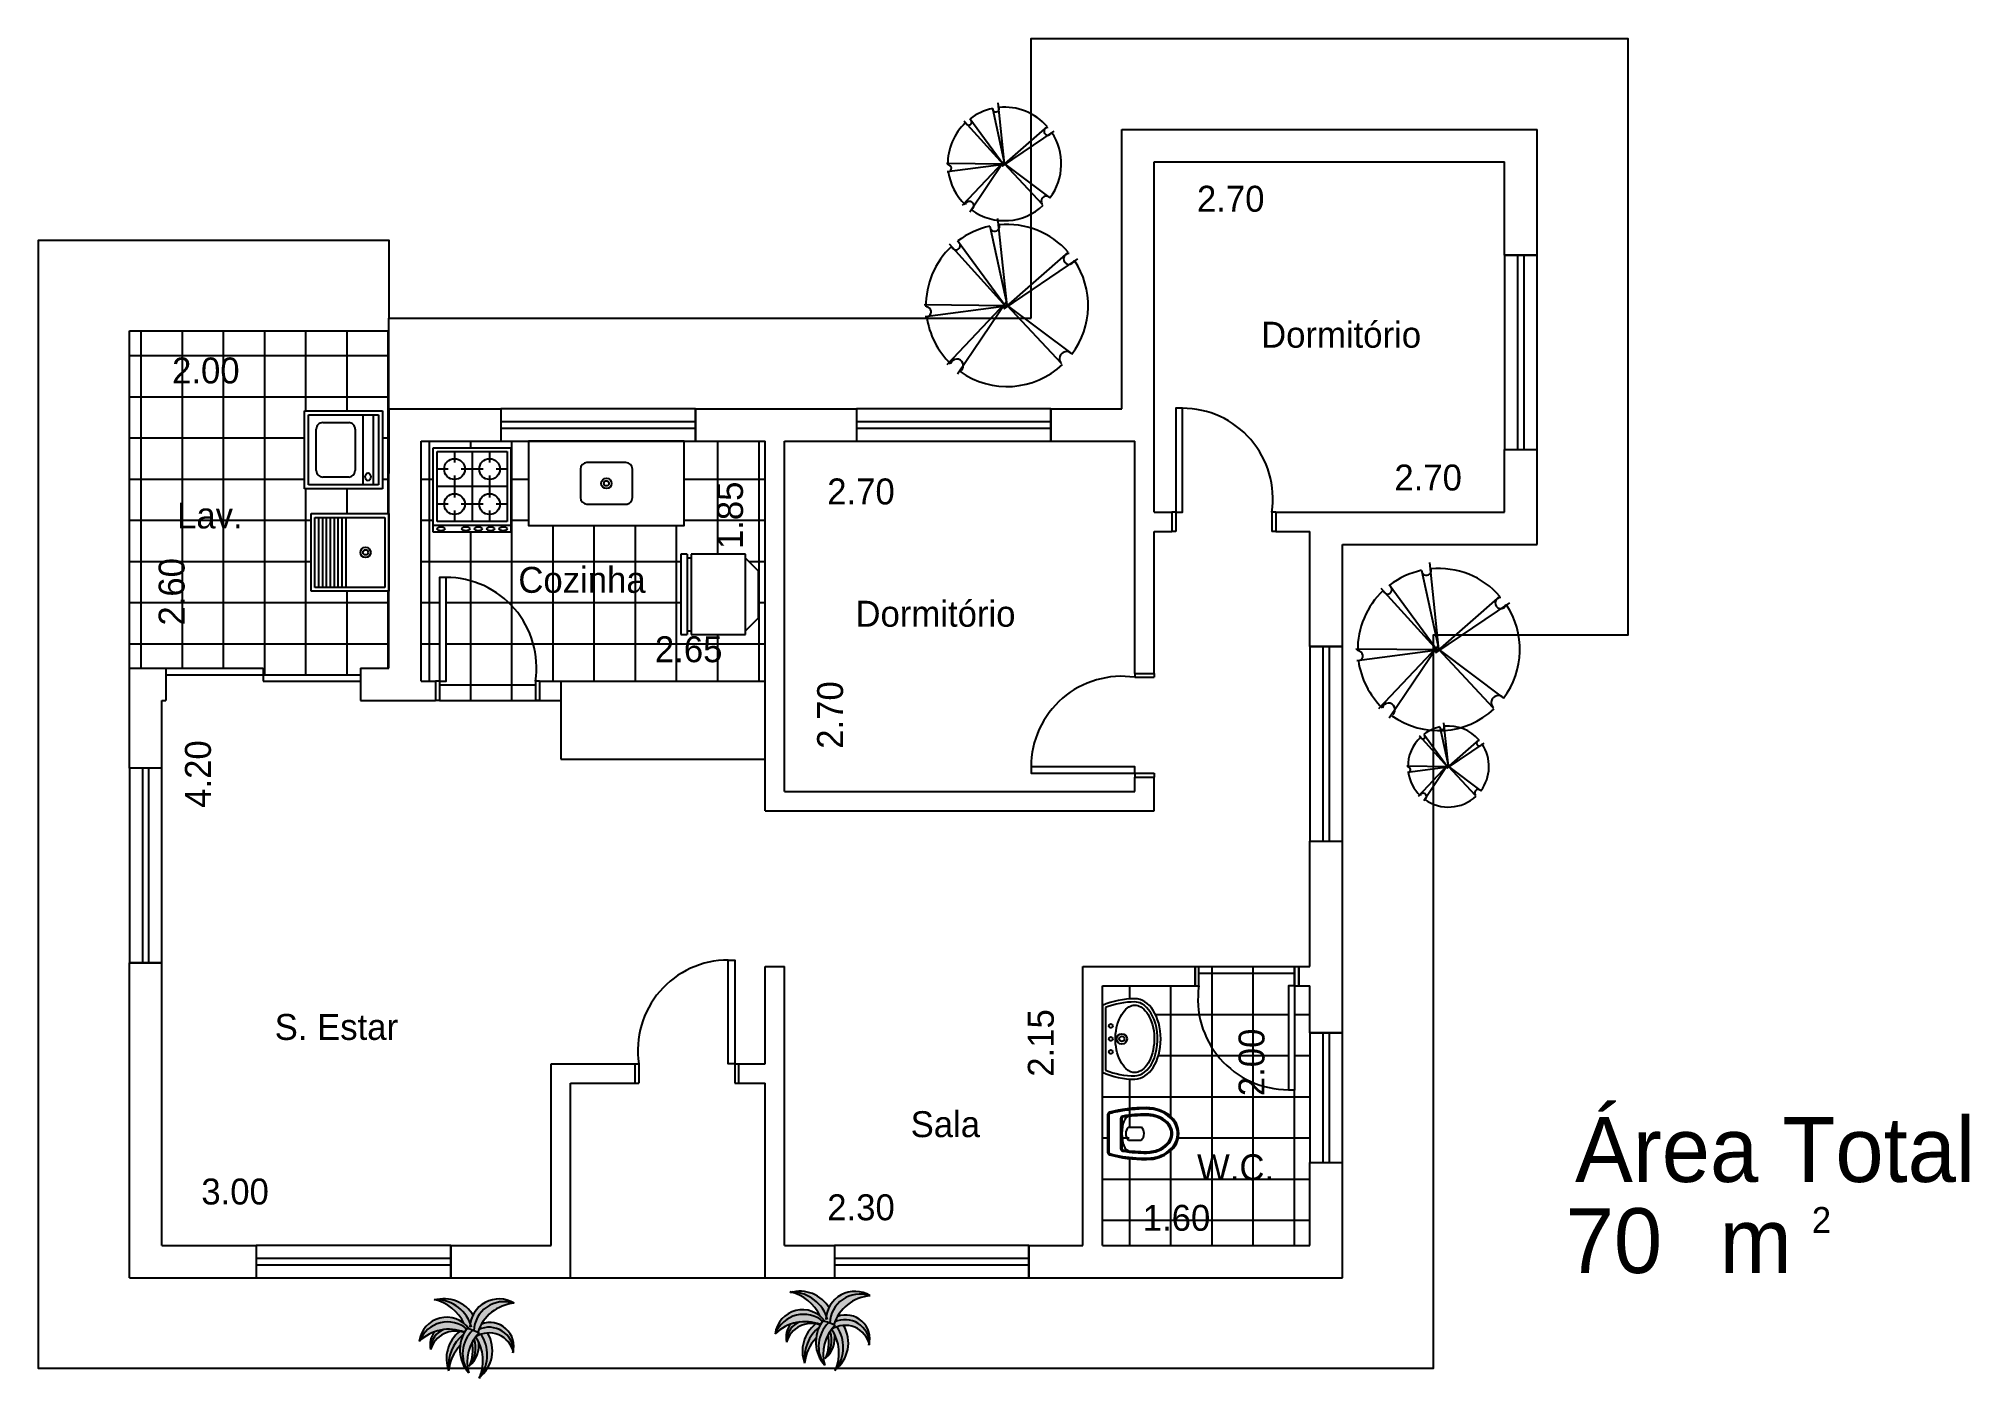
# Model space of a CAD drawing. Extents: x 0 to 14.9, y -0.1 to 10.3.
import ezdxf

# ---------------------------------------------------------------- set-up
doc = ezdxf.new("R2010")
doc.units = 0
doc.layers.get('0').update_dxf_attribs({"linetype": 'CONTINUOUS'})
doc.layers.get('DEFPOINTS').update_dxf_attribs({"linetype": 'CONTINUOUS'})
for name, color, linetype in [('ARQ3', 3, 'CONTINUOUS'), ('ARV', 3, 'CONTINUOUS'), ('BLOCO', 7, 'CONTINUOUS'), ('BLOCOS', 7, 'CONTINUOUS'), ('HACHURA', 1, 'CONTINUOUS'), ('P_LMCT', 8, 'CONTINUOUS')]:
    doc.layers.add(name, color=color, linetype=linetype)
doc.styles.add('PADRÃO', font='', dxfattribs={"height": 0.2})
doc.styles.get('PADRÃO').set_extended_font_data('AvantGarde Bk BT')
doc.dimstyles.new('PADRÃOS', dxfattribs={"dimtxt": 0.15, "dimasz": 0.1, "dimexe": 1.25, "dimexo": 0.625, "dimgap": 0.1, "dimtad": 0, "dimjust": 1, "dimzin": 1, "dimdsep": 46, "dimtxsty": 'PADRÃO', "dimcen": 2.5, "dimse1": 1, "dimse2": 1, "dimsd1": 1, "dimsd2": 1, "dimclrt": 1, "dimadec": 0, "dimazin": 0, "dimtfac": 1, "dimtdec": 4, "dimtmove": 0, "dimatfit": 3, "dimfxl": 1, "dimtolj": 1, "dimtzin": 0, "dimarcsym": 0})
pattern_1 = [(0, (-139.2271759761371, -142.3668282057781), (0, 0.3175), []), (90, (-139.2271759761371, -142.3668282057781), (-0.3175, 1.944062586693024e-17), [])]

msp = doc.modelspace()

# ---------------------------------------------------------------- texts
at = {"ltscale": 0.015, "style": 'PADRÃO'}
msp.add_text('Lav.', height=0.2, dxfattribs=at).set_placement((1.067228262806964, 6.47758066498443))

# ---------------------------------------------------------------- blocks, each defined once
blk = doc.blocks.new('J1')
at = {"layer": 'BLOCO'}
for p, q in [((0, 0.25), (0, 0)), ((1, 0.25), (0, 0.25)), ((1, 0.1500000000000057), (0, 0.1500000000000057)), ((1, 0), (1, 0.25)), ((0, 0.09999999999999432), (1, 0.09999999999999432)), ((0, 0), (1, 0))]:
    blk.add_line(p, q, dxfattribs=at)
blk = doc.blocks.new('J15')
at = {"layer": 'BLOCO'}
for p, q in [((1.5, 0.25), (0, 0.25)), ((0, 0.25), (0, 0)), ((1.5, 0.1500000000000057), (0, 0.1500000000000057)), ((1.5, 0), (1.5, 0.25)), ((0, 0.09999999999999432), (1.5, 0.09999999999999432)), ((0, 0), (1.5, 0))]:
    blk.add_line(p, q, dxfattribs=at)
blk = doc.blocks.new('P80E15')
at = {"layer": 'BLOCO', "ltscale": 0.015}
for p, q in [((0.03000000000000114, 0.1500000000000057), (0, 0.1500000000000057)), ((0, 0.1500000000000057), (0, 0)), ((0.03000000000000114, 0.1500000000000057), (0.03000000000000114, 0)), ((0.8000000000000114, 0.1500000000000341), (0.7700000000000102, 0.1500000000000341)), ((0.7700000000000102, 0.1500000000000057), (0.7700000000000102, 0)), ((0.8000000000000114, 0.1500000000000057), (0.8000000000000114, 0)), ((0.03000000000000114, 2.842170943040401e-14), (0, 0)), ((0.8000000000000114, 2.842170943040401e-14), (0.7700000000000102, 5.684341886080801e-14))]:
    blk.add_line(p, q, dxfattribs=at)
at = {"layer": 'BLOCO'}
blk.add_lwpolyline([(0.03000000000000114, 0.1500000000000057), (0.0800000000000125, 0.1500000000000057), (0.0800000000000125, 0.950000000000017), (0.03000000000000114, 0.950000000000017)], close=True, dxfattribs=at)
at = {"layer": 'BLOCO', "ltscale": 0.015}
blk.add_arc((0.0800000000000125, 0.2524375000000134), 0.6975625000000036, 351.555539587714, 90.00000000000041, dxfattribs=at)
blk = doc.blocks.new('P80D15')
at = {"layer": 'BLOCO', "ltscale": 0.015}
for p, q in [((0, 0.1500000000000057), (0, 0)), ((0, 0.1500000000000341), (0.03000000000000114, 0.1500000000000341)), ((0.03000000000000114, 0.1500000000000057), (0.03000000000000114, 0)), ((0.7700000000000102, 0.1500000000000057), (0.7700000000000102, 0)), ((0.7700000000000102, 0.1500000000000057), (0.8000000000000114, 0.1500000000000057)), ((0.8000000000000114, 0.1500000000000057), (0.8000000000000114, 0)), ((0, 2.842170943040401e-14), (0.03000000000000114, 0)), ((0.7699999999999818, 0), (0.8000000000000114, 0))]:
    blk.add_line(p, q, dxfattribs=at)
at = {"layer": 'BLOCO'}
blk.add_lwpolyline([(0.7700000000000102, 0.1500000000000057), (0.7199999999999989, 0.1500000000000057), (0.7199999999999989, 0.950000000000017), (0.7700000000000102, 0.950000000000017)], close=True, dxfattribs=at)
at = {"layer": 'BLOCO', "ltscale": 0.015}
blk.add_arc((0.7199999999999989, 0.2524375000000134), 0.6975625000000036, 89.99999999999959, 188.444460412286, dxfattribs=at)
blk = doc.blocks.new('VASOSAN')
at = {"layer": 'BLOCOS'}
for p, q in [((-0.04999870165021036, 0.1999637913173729), (-0.04999870165021036, 0.300036208682684)), ((0.05000129834978395, 0.2000000000000171), (0.05000129834978395, 0.3000000000000398)), ((-0.1156899891503542, 0.1500000000000057), (0.1156563640565906, 0.1500000000000057)), ((-0.1449592708755176, 0.04000000000002046), (0.1449618675667352, 0.04000000000002046)), ((-0.144958964094414, 0.05000000000001137), (0.144958964094414, 0.05000000000001137)), ((-0.1156907586723577, 0.1400000000000148), (0.1156608751354042, 0.1400000000000148))]:
    blk.add_line(p, q, dxfattribs=at)
for centre, radius, start, end in [((-1.681254687468936e-05, 0.2500000000000284), 0.07072348561596478, 44.98962509969003, 134.9688828081831), ((-0.1156907586724003, 0.1599999999999966), 0.02, 189.3867869031125, 270.0000000001221), ((-0.1156899891503826, 0.1599999999999113), 0.01, 189.3843767903272, 270.0000000002443), ((-1.681254687468936e-05, 0.2500000000000284), 0.07072348561596478, 225.0311171918169, 315.01037490031), ((0.1156563640566048, 0.1599999999999397), 0.01, 269.9999999999185, 350.5758748885445), ((0.1156608751354185, 0.1600000000000534), 0.02, 269.9999999999593, 350.5771305827586), ((-0.1449592708755176, 0.06000000000784667), 0.02, 195.5363314444965, 269.9999999879495), ((-0.1449589640944282, 0.0600000000000307), 0.01, 195.5346797106506, 270), ((0.1449589640941156, 0.06000000000059913), 0.01, 270.0000000017912, 344.483103753554), ((0.1449618675666784, 0.06000000000008754), 0.02, 270.0000000001221, 344.463668535786)]:
    blk.add_arc(centre, radius, start, end, dxfattribs=at)
for centre, major_axis, ratio, start_param, end_param in [((1.298349786793551e-06, 0.3400000000000034), (0, 0.25), 0.8000000000000114, 4.71238898038469, 7.853981633974483), ((1.298349786793551e-06, 0.3400000000000034), (0, 0.5), 0.4000000000000057, 1.570796326794897, 2.178171401941273), ((1.298349786793551e-06, 0.3400000000000034), (0, 0.5), 0.4000000000000057, 4.10501390519934, 4.71238898038469), ((3.162615456631102e-06, 0.2000000000000171), (-0.1315416254084454, 0), 0.380107846735427, 0, 3.141592653589793)]:
    blk.add_ellipse(centre, major_axis=major_axis, ratio=ratio, start_param=start_param, end_param=end_param, dxfattribs=at)
for points, knots in [([(0.1900012983497845, 0.3400000000000034), (0.1900012983497845, 0.3848761319792686), (0.1797393390216371, 0.4296688513161939), (0.1275724019719462, 0.5345347987748141), (0.06728061332151469, 0.5774883381547511), (-0.05557463358574921, 0.5822833263597715), (-0.1176873313140447, 0.5442092108278018), (-0.1772271428546759, 0.4396819034496957), (-0.1899987016502109, 0.3899119131999385), (-0.1899987016502109, 0.3400000000000034)], [4.71238898038469, 4.71238898038469, 4.71238898038469, 4.71238898038469, 5.268704666077937, 5.268704666077937, 6.251971787216637, 6.251971787216637, 7.235238908355337, 7.235238908355337, 7.853981633974483, 7.853981633974483, 7.853981633974483, 7.853981633974483]), ([(0.1500012983497925, 0.3400000000000034), (0.1500012983497925, 0.3788440209133057), (0.1410350669412708, 0.4175642631073231), (0.09785548235792874, 0.5046356523495774), (0.05186252916044509, 0.5365242863162791), (-0.035906470330346, 0.5428969122828846), (-0.08268716521656927, 0.5186239494114204), (-0.136675398657502, 0.4336095243094746), (-0.1499987016502189, 0.3869668551708401), (-0.1499987016502189, 0.3400000000000034)], [4.71238898038469, 4.71238898038469, 4.71238898038469, 4.71238898038469, 5.267303564860582, 5.267303564860582, 6.225165062483076, 6.225165062483076, 7.18302656010557, 7.18302656010557, 7.853981633974483, 7.853981633974483, 7.853981633974483, 7.853981633974483]), ([(0.1400012983497874, 0.3400000000000034), (0.1400012983497874, 0.3772837390730786), (0.1313244408788421, 0.4146147677288923), (0.08614040026922964, 0.5057958350239744), (0.03502463044166859, 0.5349710805647021), (-0.04931088296146413, 0.5246485128546965), (-0.08846614740087944, 0.4978919085569657), (-0.1301770436703151, 0.4186244413023701), (-0.139998701650228, 0.3793231752999873), (-0.139998701650228, 0.3400000000000034)], [4.71238898038469, 4.71238898038469, 4.71238898038469, 4.71238898038469, 5.266984672173268, 5.266984672173268, 6.376176055750425, 6.376176055750425, 7.268653195712185, 7.268653195712185, 7.853981633974483, 7.853981633974483, 7.853981633974483, 7.853981633974483]), ([(-0.1899987016502109, 0.3400000000000034), (-0.1899987016502109, 0.2628456380244302), (-0.1826597402104682, 0.1857481592563204), (-0.1646350625580055, 0.0962993025843275), (-0.1598779088782436, 0.07633152029333701), (-0.1545936493339752, 0.05732178411361133)], [1.570796326794897, 1.570796326794897, 1.570796326794897, 1.570796326794897, 2.037455774227855, 2.037455774227855, 2.178171373096618, 2.178171373096618, 2.178171373096618, 2.178171373096618]), ([(0.1255213970934932, 0.158362586435743), (0.1304959230626253, 0.1883329397418549), (0.1342856674288981, 0.2197754344096836), (0.1388984311594896, 0.280892952358073), (0.1400012983497874, 0.3104504303007616), (0.1400012983497874, 0.3400000000000034)], [4.319424209334854, 4.319424209334854, 4.319424209334854, 4.319424209334854, 4.526146784234752, 4.526146784234752, 4.71238898038469, 4.71238898038469, 4.71238898038469, 4.71238898038469]), ([(0.1353910129756457, 0.1567256052765629), (0.1406375926198677, 0.1883393074453181), (0.1445703338030171, 0.2215366219332111), (0.1489940345178695, 0.2833246268364178), (0.1500012983497925, 0.3116621455754114), (0.1500012983497925, 0.3400000000000034)], [4.319414935773391, 4.319414935773391, 4.319414935773391, 4.319414935773391, 4.53527739023095, 4.53527739023095, 4.71238898038469, 4.71238898038469, 4.71238898038469, 4.71238898038469]), ([(0.1545944801337669, 0.0573247746568768), (0.1714080019636555, 0.1178830224408784), (0.1827947395838834, 0.188231392050767), (0.1891612343353728, 0.2873542333339003), (0.1900012983497845, 0.3136769834079587), (0.1900012983497845, 0.3400000000000034)], [4.105016649121983, 4.105016649121983, 4.105016649121983, 4.105016649121983, 4.553177186481221, 4.553177186481221, 4.71238898038469, 4.71238898038469, 4.71238898038469, 4.71238898038469])]:
    blk.add_open_spline(points, degree=3, knots=knots, dxfattribs=at)
for points in [[(-0.1499987016502189, 0.3400000000000034), (-0.1499987016502189, 0.2771333061211863), (-0.1449377691834997, 0.2142947379843179), (-0.1354229546785177, 0.1567380311504962)], [(-0.1399987016502138, 0.3400000000000034), (-0.1399987016502138, 0.2776703725988909), (-0.1349701841103865, 0.2153313553609451), (-0.1255561557510418, 0.1583694305881238)]]:
    blk.add_open_spline(points, degree=3, dxfattribs=at)
blk = doc.blocks.new('LAVAT')
at = {"layer": 'BLOCOS'}
for p, q in [((-0.2573623180961135, 0), (0.2573623180960993, 0)), ((-0.2410322495695425, 0.02500000000000568), (0.2410322495695283, 0.02500000000000568))]:
    blk.add_line(p, q, dxfattribs=at)
for centre, radius in [((-2.842170943040401e-14, 0.1500000000000057), 0.04), ((-2.842170943040401e-14, 0.1500000000000057), 0.02), ((-0.09999999999999432, 0.06499999999999773), 0.015), ((0, 0.06499999999999773), 0.015), ((0.09999999999999432, 0.06499999999999773), 0.015)]:
    blk.add_circle(centre, radius, dxfattribs=at)
for centre, radius, start, end in [((0.3099999999999739, 0.25), 0.6200000000000045, 180, 203.779994731564), ((0.3099999999999739, 0.25), 0.5951987399818819, 180.0000000000055, 202.2113997706397), ((-0.3099999999999739, 0.25), 0.5951987399818819, 337.7886002293573, 359.9999999999946), ((-0.3099999999999739, 0.25), 0.6200000000000045, 336.2200052684331, 7.016477563892661e-15)]:
    blk.add_arc(centre, radius, start, end, dxfattribs=at)
blk.add_ellipse((-2.842170943040401e-14, 0.25), major_axis=(0.3100000000000023, 0), ratio=0.645161290322576, start_param=0, end_param=3.141592653589793, dxfattribs=at)
for points, knots in [([(0.2849999999999824, 0.2500000000000284), (0.2849999999999682, 0.300317964642403), (0.2452497040517159, 0.3541887687748044), (0.1008916727811169, 0.4227595909021034), (3.167234224576987e-05, 0.4339558931305021), (-0.1743068501371283, 0.3989778962069579), (-0.2442601782461509, 0.3532994974840165), (-0.2803506487652356, 0.2860131679577762), (-0.2851229441039038, 0.2679846562883483), (-0.285198739981908, 0.2499999999999716)], [0, 0, 0, 0, 0.9361481793933827, 0.9361481793933827, 1.872296358786765, 1.872296358786765, 2.808444538180148, 2.808444538180148, 3.13938546545754, 3.13938546545754, 3.13938546545754, 3.13938546545754]), ([(0.2599999999999625, 0.2500000000000284), (0.2599999999999625, 0.2784978981889878), (0.242078010852012, 0.3126567214920613), (0.1643569005752425, 0.3704649949829673), (0.1030052039381815, 0.3920693254798095), (-0.02877373062847255, 0.4037223597623836), (-0.0976825814684048, 0.3936467971219031), (-0.2034406750199054, 0.3477822861136133), (-0.2396263539294523, 0.3143366745038918), (-0.2661732608932681, 0.2526194074667387), (-0.2627272874450739, 0.2240541362115209), (-0.2158391141528142, 0.162032776211305), (-0.168127663237712, 0.1314918993692231), (-0.04805875393354597, 0.09792981637818343), (0.02266607553652022, 0.095757041570522), (0.1477154277714732, 0.1225128520000851), (0.2007272141554637, 0.1503951910720218), (0.2508407150234859, 0.2045307616155014), (0.2599999999999767, 0.2286312563089723), (0.2599999999999625, 0.2500000000000284)], [0, 0, 0, 0, 0.718091798041799, 0.718091798041799, 1.436183596083598, 1.436183596083598, 2.154275394125397, 2.154275394125397, 2.872367192167196, 2.872367192167196, 3.590458990208995, 3.590458990208995, 4.308550788250794, 4.308550788250794, 5.026642586292593, 5.026642586292593, 5.744734384334392, 5.744734384334392, 6.283185307179586, 6.283185307179586, 6.283185307179586, 6.283185307179586])]:
    blk.add_open_spline(points, degree=3, knots=knots, dxfattribs=at)
blk = doc.blocks.new('FOGÃO4B')
at = {"layer": 'BLOCOS'}
for p, q in [((-0.2999999999999972, 0.700000000000017), (0.2999999999999972, 0.700000000000017)), ((-0.2999999999999972, 0.05000000000001137), (-0.2999999999999829, 0.700000000000017)), ((-0.2999999999999972, 0.6500000000000057), (0.2999999999999972, 0.6500000000000057)), ((-0.2700000000000244, 0.620000000000033), (0.2700000000000102, 0.620000000000033)), ((-0.2699999999999818, 0.0800000000000125), (-0.2700000000000244, 0.620000000000033)), ((-0.1350000000000051, 0.5350000000000534), (-0.1350000000000193, 0.620000000000033)), ((2.842170943040401e-14, 0.0800000000000125), (-1.4210854715202e-14, 0.620000000000033)), ((0.1350000000000051, 0.5350000000000534), (0.1349999999999909, 0.620000000000033)), ((0.2700000000000102, 0.620000000000033), (0.269999999999996, 0.07999999999995566)), ((0.2999999999999972, 0.700000000000017), (0.2999999999999972, 0.05000000000001137)), ((-0.2700000000000244, 0.4850000000000421), (-0.1850000000000023, 0.4850000000000421)), ((-0.08500000000000796, 0.4850000000000421), (0.08500000000000796, 0.4850000000000421)), ((0.1850000000000023, 0.4850000000000421), (0.2700000000000102, 0.4850000000000421)), ((-0.2700000000000244, 0.3500000000000512), (0.2700000000000102, 0.3500000000000512)), ((-0.1349999999999909, 0.2650000000000716), (-0.1350000000000051, 0.4350000000000307)), ((0.1350000000000051, 0.2650000000000716), (0.1350000000000051, 0.4350000000000307)), ((-0.2700000000000244, 0.2150000000000603), (-0.1850000000000023, 0.2150000000000603)), ((-0.1349999999999767, 0.0800000000000125), (-0.1349999999999767, 0.1650000000000489)), ((-0.08500000000000796, 0.2150000000000603), (0.08500000000000796, 0.2150000000000603)), ((0.1350000000000335, 0.0800000000000125), (0.1350000000000193, 0.1650000000000489)), ((0.1850000000000023, 0.2150000000000603), (0.2700000000000102, 0.2150000000000603)), ((0.2999999999999972, 0.05000000000001137), (-0.2999999999999972, 0.05000000000001137)), ((0.269999999999996, 0.07999999999995566), (-0.2699999999999818, 0.0800000000000125))]:
    blk.add_line(p, q, dxfattribs=at)
for centre in [(-0.1350000000000051, 0.4850000000000421), (0.1350000000000051, 0.4850000000000421), (-0.1350000000000051, 0.2150000000000603), (0.1350000000000051, 0.2150000000000603)]:
    blk.add_circle(centre, 0.08, dxfattribs=at)
for centre in [(-0.2399999999999949, 0.6750000000000114), (-0.1439999999999912, 0.6750000000000114), (-0.04800000000000182, 0.6750000000000114), (0.04800000000000182, 0.6750000000000114), (0.2400000000000091, 0.6750000000000114)]:
    blk.add_ellipse(centre, major_axis=(-0.03000000000000114, 0), ratio=0.499999999999981, dxfattribs=at)
blk = doc.blocks.new('PIA')
at = {"layer": 'BLOCOS'}
blk.add_lwpolyline([(-0.6000000000000085, 0), (0.5999999999999943, 0), (0.5999999999999943, 0.6500000000000057), (-0.6000000000000085, 0.6500000000000057)], close=True, dxfattribs=at)
blk.add_lwpolyline([(-0.1500000000000199, 0.1649999999999352), (0.1500000000000057, 0.1649999999999636, 0.414213562373095), (0.2000000000000028, 0.214999999999975), (0.2000000000000028, 0.4349999999999454, 0.414213562373095), (0.1500000000000057, 0.4849999999999568), (-0.1500000000000057, 0.4849999999999852, 0.4142135623731188), (-0.2000000000000028, 0.4349999999999739), (-0.2000000000000171, 0.2149999999999466, 0.4142135623730711)], format="xyb", close=True, dxfattribs=at)
for radius in [0.04, 0.02]:
    blk.add_circle((0, 0.3249999999999886), radius, dxfattribs=at)
blk = doc.blocks.new('GELAD')
at = {"layer": 'BLOCOS'}
for p, q in [((0.3100000000000023, 0.6499999999999773), (-0.3100000000000023, 0.6499999999999773)), ((-0.3100000000000023, 0.6499999999999773), (-0.3100000000000023, 0.5999999999999659)), ((0.3100000000000023, 0.5999999999999659), (-0.3100000000000023, 0.5999999999999659)), ((-0.2800000000000011, 0.5999999999999659), (-0.2799999999999869, 0.5699999999999932)), ((0.2800000000000153, 0.5699999999999932), (0.2800000000000011, 0.5999999999999659)), ((0.3100000000000165, 0.5999999999999659), (0.3100000000000023, 0.6499999999999773)), ((0.3100000000000023, 0.5699999999999648), (-0.3100000000000023, 0.5699999999999648)), ((-0.3100000000000023, 0.5699999999999648), (-0.3100000000000023, 0.1499999999999773)), ((0.3100000000000023, 0.1499999999999773), (0.3100000000000165, 0.5699999999999648)), ((-0.3100000000000023, 0.1499999999999773), (0.3100000000000023, 0.1499999999999773)), ((-0.1800000000000068, 0.05000000000001137), (-0.2800000000000011, 0.1500000000000057)), ((0.1800000000000068, 0.04999999999998295), (0.2800000000000011, 0.1499999999999773)), ((-0.1800000000000068, 0.05000000000001137), (0.1800000000000068, 0.04999999999998295))]:
    blk.add_line(p, q, dxfattribs=at)
blk = doc.blocks.new('TANQUE')
at = {"layer": 'BLOCOS'}
for p, q in [((-0.2999999999999972, 0.5999999999999943), (0.2999999999999972, 0.5999999999999943)), ((-0.2999999999999972, 0), (-0.2999999999999972, 0.5999999999999943)), ((0.2999999999999972, 0.5999999999999943), (0.2999999999999972, 0)), ((-0.2700000000000244, 0.5700000000000216), (0.2700000000000102, 0.5700000000000216)), ((-0.2699999999999818, 0.03000000000000114), (-0.2700000000000244, 0.5700000000000216)), ((-0.2700000000000244, 0.5400000000000205), (0.2700000000000102, 0.5400000000000205)), ((-0.2700000000000244, 0.5100000000000193), (0.2700000000000102, 0.5100000000000193)), ((-0.2700000000000244, 0.4800000000000182), (0.2700000000000102, 0.4800000000000182)), ((-0.2700000000000244, 0.4500000000000171), (0.2700000000000102, 0.4500000000000171)), ((0.2700000000000102, 0.5700000000000216), (0.269999999999996, 0.02999999999994429)), ((-0.2700000000000244, 0.4200000000000159), (0.2700000000000102, 0.4200000000000159)), ((-0.2700000000000244, 0.3900000000000148), (0.2700000000000102, 0.3900000000000148)), ((-0.2700000000000244, 0.3600000000000136), (0.2700000000000102, 0.3600000000000136)), ((-0.2700000000000244, 0.3300000000000125), (0.2700000000000102, 0.3300000000000125)), ((0.2999999999999972, 0), (-0.2999999999999972, 0)), ((0.269999999999996, 0.02999999999994429), (-0.2699999999999818, 0.03000000000000114))]:
    blk.add_line(p, q, dxfattribs=at)
for radius in [0.04, 0.02]:
    blk.add_circle((1.4210854715202e-14, 0.1800000000000068), radius, dxfattribs=at)
blk = doc.blocks.new('MÁQUINA')
at = {"layer": 'BLOCOS'}
for p, q in [((-0.2999999999999972, 0.6500000000000057), (0.2999999999999972, 0.6500000000000057)), ((-0.2999999999999972, 0.05000000000001137), (-0.2999999999999972, 0.6500000000000057)), ((-0.2700000000000244, 0.620000000000033), (0.2700000000000102, 0.620000000000033)), ((-0.2699999999999818, 0.0800000000000125), (-0.2700000000000244, 0.620000000000033)), ((0.2700000000000102, 0.620000000000033), (0.269999999999996, 0.07999999999995566)), ((0.2999999999999972, 0.6500000000000057), (0.2999999999999972, 0.05000000000001137)), ((-0.210000000000008, 0.3100000000000023), (-0.2100000000000222, 0.5099999999999909)), ((-0.160000000000025, 0.5600000000000023), (0.1600000000000108, 0.5600000000000023)), ((0.210000000000008, 0.5099999999999909), (0.2099999999999795, 0.3099999999999739)), ((0.2700000000000102, 0.1999999999999602), (-0.2699999999999676, 0.2000000000000171)), ((0.1599999999999824, 0.2599999999999625), (-0.1600000000000108, 0.2599999999999909)), ((0.2999999999999972, 0.05000000000001137), (-0.2999999999999972, 0.05000000000001137)), ((0.269999999999996, 0.1199999999999477), (-0.2699999999999818, 0.1200000000000045)), ((0.269999999999996, 0.07999999999995566), (-0.2699999999999818, 0.0800000000000125))]:
    blk.add_line(p, q, dxfattribs=at)
for centre, start, end in [((-0.160000000000025, 0.5099999999999909), 90, 180.0000000000045), ((0.1600000000000108, 0.5099999999999909), 359.9999999999985, 90.00000000000375), ((-0.1600000000000108, 0.3100000000000023), 180.0000000000057, 269.9999999999924), ((0.1599999999999824, 0.3099999999999739), 269.999999999994, 359.9999999999981)]:
    blk.add_arc(centre, 0.05, start, end, dxfattribs=at)
blk.add_ellipse((-0.2079155801208259, 0.1609604888554372), major_axis=(-0.03006968374842245, 0), ratio=0.7169811713374736, dxfattribs=at)
blk = doc.blocks.new('COZINHA')
at = {"layer": 'HACHURA', "ltscale": 0.015, "style": 'PADRÃO'}
blk.add_text('Cozinha', height=0.2, dxfattribs=at).set_placement((-0.6582467478390299, -0.06847717339962855))
blk = doc.blocks.new('ESTAR')
at = {"layer": 'HACHURA', "ltscale": 0.015, "style": 'PADRÃO'}
blk.add_text('S. Estar', height=0.2, dxfattribs=at).set_placement((-0.425116371214699, -0.06847717339962855))
blk = doc.blocks.new('SALA')
at = {"layer": 'HACHURA', "ltscale": 0.015, "style": 'PADRÃO'}
blk.add_text('Sala', height=0.2, dxfattribs=at).set_placement((-0.2331277903099362, -0.02739059275700129))
blk = doc.blocks.new('WC')
at = {"layer": 'HACHURA', "ltscale": 0.015, "style": 'PADRÃO'}
blk.add_text('W.C.', height=0.2, dxfattribs=at).set_placement((-0.137135439593294, -0.09586776615662984))
blk = doc.blocks.new('DORMI')
at = {"layer": 'HACHURA', "ltscale": 0.015, "style": 'PADRÃO'}
blk.add_text('Dormitório', height=0.2, dxfattribs=at).set_placement((-0.5164404245072092, -0.06614472024716633))
blk = doc.blocks.new('*D16')
at = {"layer": 'DEFPOINTS', "color": 0, "linetype": 'ByBlock', "ltscale": 0.015}
for p in [(139.9271759761371, 150.366828205778), (141.9271759761371, 150.366828205778), (141.9271759761371, 150.0610089668176)]:
    blk.add_point(p, dxfattribs=at)
at = {"color": 1, "linetype": 'ByBlock', "ltscale": 0.015, "insert": (140.5162556464667, 150.0610089668176), "char_height": 0.2, "attachment_point": 5, "style": 'PADRÃO'}
blk.add_mtext('\\A1;2.00', dxfattribs=at)
blk = doc.blocks.new('*D17')
at = {"layer": 'DEFPOINTS', "color": 0, "linetype": 'ByBlock', "ltscale": 0.015}
for p in [(139.9271759761371, 150.366828205778), (140.2537992338571, 150.366828205778), (139.9271759761371, 147.766828205778)]:
    blk.add_point(p, dxfattribs=at)
at = {"color": 1, "linetype": 'ByBlock', "ltscale": 0.015, "insert": (140.2537992338571, 148.3559078761077), "char_height": 0.2, "attachment_point": 5, "rotation": 90, "style": 'PADRÃO'}
blk.add_mtext('\\A1;2.60', dxfattribs=at)
blk = doc.blocks.new('*D18')
at = {"layer": 'DEFPOINTS', "color": 0, "linetype": 'ByBlock', "ltscale": 0.015}
for p in [(144.8271759761371, 149.516828205778), (144.5579900407074, 147.6668282057781), (144.827175976137, 147.6668282057781)]:
    blk.add_point(p, dxfattribs=at)
at = {"color": 1, "linetype": 'ByBlock', "ltscale": 0.015, "insert": (144.5579900407074, 148.9454683156681), "char_height": 0.2, "attachment_point": 5, "rotation": 90, "style": 'PADRÃO'}
blk.add_mtext('\\A1;1.85', dxfattribs=at)
blk = doc.blocks.new('*D19')
at = {"layer": 'DEFPOINTS', "color": 0, "linetype": 'ByBlock', "ltscale": 0.015}
for p in [(142.177175976137, 147.9116827758603), (142.177175976137, 147.6668282057781), (144.827175976137, 147.6668282057781)]:
    blk.add_point(p, dxfattribs=at)
at = {"color": 1, "linetype": 'ByBlock', "ltscale": 0.015, "insert": (144.23795894317, 147.9116827758603), "char_height": 0.2, "attachment_point": 5, "style": 'PADRÃO'}
blk.add_mtext('\\A1;2.65', dxfattribs=at)
blk = doc.blocks.new('*D20')
at = {"layer": 'DEFPOINTS', "color": 0, "linetype": 'ByBlock', "ltscale": 0.015}
for p in [(144.9771759761371, 149.516828205778), (147.6771759761371, 149.516828205778), (147.6771759761371, 149.1282821804083)]:
    blk.add_point(p, dxfattribs=at)
at = {"color": 1, "linetype": 'ByBlock', "ltscale": 0.015, "insert": (145.5662556464667, 149.1282821804083), "char_height": 0.2, "attachment_point": 5, "style": 'PADRÃO'}
blk.add_mtext('\\A1;2.70', dxfattribs=at)
blk = doc.blocks.new('*D21')
at = {"layer": 'DEFPOINTS', "color": 0, "linetype": 'ByBlock', "ltscale": 0.015}
for p in [(144.9771759761371, 149.516828205778), (145.3294966779704, 149.516828205778), (144.977175976137, 146.8168282057781)]:
    blk.add_point(p, dxfattribs=at)
at = {"color": 1, "linetype": 'ByBlock', "ltscale": 0.015, "insert": (145.3294966779704, 147.4059078761077), "char_height": 0.2, "attachment_point": 5, "rotation": 90, "style": 'PADRÃO'}
blk.add_mtext('\\A1;2.70', dxfattribs=at)
blk = doc.blocks.new('*D22')
at = {"layer": 'DEFPOINTS', "color": 0, "linetype": 'ByBlock', "ltscale": 0.015}
for p in [(147.277175976137, 143.6090549201323), (144.9771759761369, 143.3168282057781), (147.277175976137, 143.3168282057781)]:
    blk.add_point(p, dxfattribs=at)
at = {"color": 1, "linetype": 'ByBlock', "ltscale": 0.015, "insert": (145.5662556464666, 143.6090549201323), "char_height": 0.2, "attachment_point": 5, "style": 'PADRÃO'}
blk.add_mtext('\\A1;2.30', dxfattribs=at)
blk = doc.blocks.new('*D23')
at = {"layer": 'DEFPOINTS', "color": 0, "linetype": 'ByBlock', "ltscale": 0.015}
for p in [(147.277175976137, 145.4668282057781), (146.9537199626698, 143.3168282057781), (147.277175976137, 143.3168282057781)]:
    blk.add_point(p, dxfattribs=at)
at = {"color": 1, "linetype": 'ByBlock', "ltscale": 0.015, "insert": (146.9537199626698, 144.877611172811), "char_height": 0.2, "attachment_point": 5, "rotation": 90, "style": 'PADRÃO'}
blk.add_mtext('\\A1;2.15', dxfattribs=at)
blk = doc.blocks.new('*D24')
at = {"layer": 'DEFPOINTS', "color": 0, "linetype": 'ByBlock', "ltscale": 0.015}
for p in [(149.027175976137, 143.5279480626601), (147.427175976137, 143.3168282057781), (149.027175976137, 143.3168282057781)]:
    blk.add_point(p, dxfattribs=at)
at = {"color": 1, "linetype": 'ByBlock', "ltscale": 0.015, "insert": (147.9983985036095, 143.5279480626601), "char_height": 0.2, "attachment_point": 5, "style": 'PADRÃO'}
blk.add_mtext('\\A1;1.60', dxfattribs=at)
blk = doc.blocks.new('*D25')
at = {"layer": 'DEFPOINTS', "color": 0, "linetype": 'ByBlock', "ltscale": 0.015}
for p in [(149.027175976137, 145.3168282057781), (148.5779432473694, 143.3168282057781), (149.027175976137, 143.3168282057781)]:
    blk.add_point(p, dxfattribs=at)
at = {"color": 1, "linetype": 'ByBlock', "ltscale": 0.015, "insert": (148.5779432473694, 144.7277485354484), "char_height": 0.2, "attachment_point": 5, "rotation": 90, "style": 'PADRÃO'}
blk.add_mtext('\\A1;2.00', dxfattribs=at)
blk = doc.blocks.new('*D26')
at = {"layer": 'DEFPOINTS', "color": 0, "linetype": 'ByBlock', "ltscale": 0.015}
for p in [(143.1771759761371, 143.7307152063406), (140.1771759761371, 143.3168282057781), (143.1771759761371, 143.316828205778)]:
    blk.add_point(p, dxfattribs=at)
at = {"color": 1, "linetype": 'ByBlock', "ltscale": 0.015, "insert": (140.7418737783348, 143.7307152063406), "char_height": 0.2, "attachment_point": 5, "style": 'PADRÃO'}
blk.add_mtext('\\A1;3.00', dxfattribs=at)
blk = doc.blocks.new('*D27')
at = {"layer": 'DEFPOINTS', "color": 0, "linetype": 'ByBlock', "ltscale": 0.015}
for p in [(140.1771759761371, 147.516828205778), (140.1771759761371, 143.3168282057781), (140.456826823872, 143.3168282057781)]:
    blk.add_point(p, dxfattribs=at)
at = {"color": 1, "linetype": 'ByBlock', "ltscale": 0.015, "insert": (140.456826823872, 146.9506880958879), "char_height": 0.2, "attachment_point": 5, "rotation": 90, "style": 'PADRÃO'}
blk.add_mtext('\\A1;4.20', dxfattribs=at)
blk = doc.blocks.new('*D28')
at = {"layer": 'DEFPOINTS', "color": 0, "linetype": 'ByBlock', "ltscale": 0.015}
for p in [(147.8271759761371, 151.6710286452631), (150.527175976137, 151.6710286452631), (150.527175976137, 151.3849579199543)]:
    blk.add_point(p, dxfattribs=at)
at = {"color": 1, "linetype": 'ByBlock', "ltscale": 0.015, "insert": (148.4162556464667, 151.3849579199543), "char_height": 0.2, "attachment_point": 5, "style": 'PADRÃO'}
blk.add_mtext('\\A1;2.70', dxfattribs=at)
blk = doc.blocks.new('*D29')
at = {"layer": 'DEFPOINTS', "color": 0, "linetype": 'ByBlock', "ltscale": 0.015}
for p in [(147.8271759761371, 149.2356310374901), (147.8271759761371, 148.9710286452631), (150.527175976137, 148.9710286452631)]:
    blk.add_point(p, dxfattribs=at)
at = {"color": 1, "linetype": 'ByBlock', "ltscale": 0.015, "insert": (149.9380963058074, 149.2356310374901), "char_height": 0.2, "attachment_point": 5, "style": 'PADRÃO'}
blk.add_mtext('\\A1;2.70', dxfattribs=at)
blk = doc.blocks.new('AV6')
h = blk.add_hatch(color=106)
h.paths.add_polyline_path([(-0.4477262207494102, -0.002977357479164056, -0.005015885189113994), (-0.4430071095957491, 0.001571234720833203, -0.5133489841119385), (-0.07941743163681281, 0.09267264149654864, -0.1754327987513727), (-0.06580748271480275, 0.09347319041236624, -0.02224602427513279), (-0.02619891915779959, 0.07977058834888062, -0.5044055204164368), (0.2788805631737894, 0.2908305209117703, -0.005015885189113238), (0.2854035255212093, 0.2914713510738363, 0.5264817760451141), (-0.05436704756065325, 0.1383661339425259, 0.2880349811308034), (-0.3101081197096622, 0.3198008219183368, 0.009659423688835616), (-0.320025413717703, 0.3175187053075614, -0.2197620253862994), (-0.1005844009765156, 0.1335024212250886, 0.5975188265901428)])
h.paths.add_polyline_path([(0.01129947410176335, 0.08871671725079366, 0.01779875549566773), (0.003340950111317298, 0.06686993572709632, -0.005771755847972775), (0.01310119024084244, 0.06206450261075069, 0.03070272605792723), (-0.01246592019131931, 0.03222166470827048, -0.5068640684722764), (0.2773168502549641, -0.07997010288592854, 0.014458771862742), (0.279264717963482, -0.06953514819496043, 0.525417074889045)])
h = blk.add_hatch(color=74)
h.paths.add_polyline_path([(-0.4430071095957491, 0.00157123472083498, -0.2910664479563843), (-0.09870381697079189, 0.06796168486855692, -0.02267741406652314), (-0.08564128380217717, 0.08846185930976347, -0.09464775667479289), (-0.07941743163681103, 0.09267264149654686, 0.5133489841119404)])
h.paths.add_polyline_path([(0.01310119024084244, 0.06206450261075069, 0.02808643553438512), (-0.0353530120461194, 0.08329104689383193, 0.3532789544329948), (-0.07409543642977923, -0.2351383588201035, 0.01152256814226619), (-0.0660692509506049, -0.2445324016556309, -0.2644526956570309)])
h.paths.add_polyline_path([(0.03157225015408294, 0.1300990432407492, 0.03530786338170577), (0.01129947410176335, 0.08871671725079366, -0.5254170748890629), (0.2792647179634837, -0.06953514819496931, 0.5779188554322637)])
h.paths.add_polyline_path([(-0.3101081197096622, 0.3198008219183368, -0.2880349811308034), (-0.05436704756065325, 0.1383661339425259, -0.07461174001627284), (-0.03281025227724932, 0.2018881922116069, 0.3142277650874031)])
h.paths.add_polyline_path([(0.008441120441522898, -0.0003035516953300288, 0.02835451986657883), (-0.01072662858260109, 0.03332066173140014, 0.002669989533910877), (-0.01246592019131931, 0.03222166470827048, 0.01540278629696386), (-0.02386761726821085, 0.01612171066770252, -0.2465985101233894), (-0.05698273971061951, -0.1859267761364389, -0.002319945651959423), (-0.05811078451608331, -0.1887540531900331, 0.2664182732078214)])
h = blk.add_hatch(color=72)
h.paths.add_polyline_path([(0.2788805631737894, 0.2908305209117703, 0.5044055204164392), (-0.02619891915779959, 0.07977058834887885, -0.01710576080151573), (0.003340950111317298, 0.06686993572709632, -0.2954431459381392)])
h.paths.add_polyline_path([(-0.100463342697978, 0.06485492777521706, 0.0460423526958482), (-0.1362320764680049, 0.07410233474098682, 0.3254542188289034), (-0.2206644792235419, -0.2300390990050332, -0.1625836946443244), (-0.1326522367817606, -0.03509674677196095, -0.09886915251657173)])
h.paths.add_polyline_path([(-0.02386761726821085, 0.01612171066770252, 0.02314959840198321), (-0.03908471182857021, -0.009316015238496789, -0.1378612862604256), (-0.05698273971061951, -0.1859267761364389, 0.2465985101233894)])
h.paths.add_polyline_path([(-0.2628009496225214, 0.08778775476065448, 0.05252716849303114), (-0.3292824344571983, 0.07148484382758014, 0.2146602409661976), (-0.3607664048458874, -0.06578166896504634, -0.01510052644253884), (-0.3568819544292374, -0.05428020704930248, -0.3018974800003647)])
h.paths.add_polyline_path([(0.0795930649418235, 0.06220364691107427, 0.06664809559964605), (0.02942145594594869, 0.05234968200311307, -0.2961183379499516), (0.02898567129415319, -0.268613802588618, 0.3584417827433447)])
h = blk.add_hatch(color=3)
h.paths.add_polyline_path([(0.02942145594594869, 0.05234968200311307, 0.05785054838547905), (-0.01072662858260109, 0.03332066173140191, -0.2401968784679991), (0.02127702633465134, -0.275257413771973, 0.009659423688842822), (0.02898567129415319, -0.268613802588618, 0.2961183379499516)])
h.paths.add_polyline_path([(-0.0353530120461194, 0.08329104689383193, 0.01704073550885152), (-0.06580748271480275, 0.09347319041236624, 0.274640779039426), (-0.08564128380216829, 0.08846185930977413, 0.3360178796638915), (-0.07409543642977923, -0.2351383588201035, -0.3532789544329948)])
h.paths.add_polyline_path([(-0.100463342697978, 0.06485492777521706, -0.003329213817987319), (-0.09870381697079189, 0.06796168486855692, 0.1285805667485186), (-0.2628009496225214, 0.08778775476065448, 0.3018974800003647), (-0.3568819544292374, -0.05428020704930248, -0.4110268145131496)])
at = {"layer": 'P_LMCT'}
for centre, radius, start, end in [((-0.4095308124297272, -0.01206805426523871), 0.3415240086499002, 25.22904349088865, 77.11878529470336), ((-0.2560077650430834, 0.06200965177241358), 0.2634067876503071, 30.16423056151505, 106.8497138269625), ((-0.3266489608485834, 0.02552857422866417), 0.2947367557430113, 16.12929067402955, 87.92821697614123), ((0.1680685120868279, 0.0982993565488659), 0.2260153199373922, 58.72499668889598, 177.7874856882693), ((0.204334131870219, 0.07256405221054685), 0.2306456628237349, 71.21847394613492, 178.2094988768371), ((-0.2374399094967679, -0.02812457180612782), 0.2117845959663957, 35.33029274242877, 173.1806341545671), ((0.3140812741738976, -0.03395609843892089), 0.3266885950935005, 95.03608516687677, 162.023288148672), ((-0.2186630231432218, -0.2359054357921782), 0.3266885950935005, 68.45712217841773, 134.5206918426217), ((-0.2285377586969091, -0.08328346052009117), 0.2306456628237349, 49.63735095997898, 158.3383030633636), ((-0.1925259807870301, -0.03212603555814297), 0.1715737216112178, 142.8513154935549, 191.3124043195296), ((-0.1684526828505355, -0.1243261246043001), 0.2010274134385702, 70.23218774130856, 163.0686171420933), ((-0.2029180760247229, -0.05405359554243994), 0.1539640451733295, 110.8015381994121, 180.4802505111412), ((0.03043412475328822, -0.1359560194215739), 0.2681457342249178, 128.4294722818669, 200.540260375918), ((0.09026786827833888, -0.1920350803017357), 0.312696925472104, 129.4511942927998, 186.0897672340992), ((0.1337089352258332, -0.06571794940902898), 0.2681155198868572, 144.8049533694999, 221.8306089671698), ((0.1424906788519174, -0.09991824733311105), 0.2553312042884119, 134.0735503059124, 213.9975973410611), ((-0.07150674790419487, 0.0742750056553163), 0.02002628077462525, 73.46569946931508, 136.0217163757203), ((0.2430868460926874, -0.1608434104261178), 0.3202832177808504, 135.7047345715896, 195.1470256831927), ((-0.1999163302410061, -0.3582774031827665), 0.4712364393787489, 63.08964373850609, 73.46569946931503), ((-0.2328044344480311, -0.05337216733932948), 0.2201908096485642, 321.1847317669549, 18.39749383509774), ((0.04100420774028279, 0.1044947068951831), 0.09120388833881847, 190.3947197671359, 191.4808419339549), ((0.09130573839185274, -0.1300833337256897), 0.1926433742482472, 12.04435647434404, 122.5933054272241), ((-0.2973669577439217, -0.1523563971169839), 0.3415240086499002, 336.5962758017547, 32.86423259227556), ((-0.1467989732925581, -0.07244322755816768), 0.2634067876503071, 306.8653472694957, 30.74210480920017), ((0.09077094196271851, -0.0827120433242623), 0.1889537884147206, 0.7549306950758502, 114.8716397136205), ((0.01336334783946214, 0.06193154569416137), 0, 306.1792874770122, 0), ((-0.2180113336563565, -0.1077964069767212), 0.2947367557430113, 325.7868441203169, 32.91218246472277), ((0.09790248247398559, -0.04107997835069099), 0.1835809280742821, 344.5826346494872, 111.180872657176), ((0.1151749531637272, -0.2643243310816956), 0.3375849544703569, 137.2327402951221, 174.1709729439916), ((-0.189120232278146, -0.03651088125895718), 0.2008518329579165, 309.5460811114088, 10.38542012299046), ((-0.3622157351109454, -0.06578166896504634), 0.3280274809498151, 336.5687263002873, 9.912089792030708)]:
    blk.add_arc(centre, radius, start, end, dxfattribs=at)
blk = doc.blocks.new('A_03')
at = {"layer": 'ARV'}
for p, q in [((-0.1642795977368223, 0.6668615598597967), (-0.032337625504681, 0.05443275957492233)), ((-0.032337625504681, 0.05443275957492233), (-0.1019798469358193, 0.7261946558607519)), ((-0.03968009613487311, 0.04386405184976638), (-0.4757783517417806, 0.5259454568575279)), ((-0.4134786009408344, 0.5556120048580055), (-0.03968009613487311, 0.04386405184976638)), ((-0.05748002493510285, 0.02903077784952757), (0.4409179814728645, 0.4666123608565726)), ((0.5121176966740109, 0.4146959018557368), (-0.05748002493510285, 0.02903077784952757)), ((-0.03968009613487311, 0.05128068884988579), (-0.6715775685449898, 0.0586973258500052)), ((-0.6626776041447897, -0.0303023181514277), (-0.03968009613487311, 0.05128068884988579)), ((-0.493578280542124, -0.4011341681573413), (-0.03968009613487311, 0.08094723685036342)), ((-0.03968009613487311, 0.08094723685036342), (-0.4134786009408344, -0.4753005381585353)), ((-0.032337625504681, 0.05443275957492233), (0.4676178746732944, -0.3195511611560278)), ((0.3875181950720048, -0.3937175311572219), (-0.032337625504681, 0.05443275957492233))]:
    blk.add_line(p, q, dxfattribs=at)
for centre, radius, start, end in [((-0.032337625504681, 0.05443275957492233), 0.625, 102.1580021321499, 127.2525657253544), ((-0.1274007985194316, 0.6640590258750763), 0.0369851325325624, 175.6542691674021, 19.69378780220451), ((-0.032337625504681, 0.05443275957492233), 0.625, 41.05407258653979, 95.53111248444131), ((-0.032337625504681, 0.05443275957492233), 0.625, 133.2426416252084, 180.9743240911506), ((-0.4268285475410494, 0.5158291639893946), 0.03342961899939723, 201.2820980855948, 48.27356464714219), ((0.4457326779623259, 0.4136262157234682), 0.04269394024099429, 89.20944815037899, 344.6285751873363), ((-0.032337625504681, 0.05443275957492233), 0.625, 323.20224696077, 33.82113850428491), ((-0.655096152989131, 0.006088647395870339), 0.03779840815212959, 285.684587972767, 88.0009588524843), ((-0.032337625504681, 0.05443275957492233), 0.625, 187.8759657920728, 225.8833292057394), ((-0.4191915611808099, -0.4078929817018206), 0.04974913855978236, 310.6567489998404, 163.4448207669662), ((-0.032337625504681, 0.05443275957492233), 0.625, 234.6714608478307, 313.1329856187737), ((0.4262195554180721, -0.3551779883457584), 0.05461768626331568, 40.71483655850493, 224.8799671179474)]:
    blk.add_arc(centre, radius, start, end, dxfattribs=at)
blk = doc.blocks.new('AREA')
at = {"layer": 'HACHURA', "ltscale": 0.1, "style": 'PADRÃO'}
for s, p in [('Área Total', (-2.498118662321986, 0.432649720527877)), ('m', (-1.383981738905476, -0.2692598737472736))]:
    blk.add_text(s, height=0.5, dxfattribs=at).set_placement(p)
at = {"layer": 'HACHURA', "ltscale": 0.015, "style": 'PADRÃO'}
blk.add_text('2', height=0.2, dxfattribs=at).set_placement((-0.6730096243244077, 0.03971876221811499))
blk.add_attdef('100', (-2.57025748884891, -0.2692836984217877), '', height=0.5, dxfattribs=at)

# ---------------------------------------------------------------- dimensions: what is measured, and where the dimension line sits
at = {"ltscale": 0.015}
for base, p1, p2, picture, middle in [((11.29999999999998, 9.018129714176212), (8.599999999999994, 9.304200439484987), (11.29999999999998, 9.304200439484987), '*D28', (9.189079670329676, 9.018129714176212)), ((2.699999999999989, 7.694180761039433), (0.6999999999999886, 7.999999999999915), (2.699999999999989, 7.999999999999915), '*D16', (1.28907967032967, 7.694180761039433)), ((8.449999999999989, 6.761453974630172), (5.75, 7.14999999999992), (8.449999999999989, 7.14999999999992), '*D20', (6.339079670329681, 6.761453974630172)), ((8.599999999999994, 6.868802831711946), (11.29999999999998, 6.604200439484998), (8.599999999999994, 6.604200439484998), '*D29', (10.7109203296703, 6.868802831711946)), ((2.94999999999996, 5.54485457008218), (5.599999999999937, 5.299999999999983), (2.94999999999996, 5.299999999999955), '*D19', (5.010782967032895, 5.54485457008218)), ((3.949999999999989, 1.363887000562499), (0.9499999999999886, 0.9499999999999318), (3.949999999999989, 0.9499999999999034), '*D26', (1.514697802197787, 1.363887000562499)), ((8.049999999999898, 1.24222671435416), (5.749999999999886, 0.9499999999999886), (8.049999999999898, 0.9499999999999602), '*D22', (6.339079670329568, 1.24222671435416)), ((9.799999999999898, 1.16111985688201), (8.199999999999903, 0.9499999999999602), (9.799999999999898, 0.9499999999999602), '*D24', (8.771222527472418, 1.16111985688201))]:
    dim = msp.add_linear_dim(base=base, p1=p1, p2=p2, dimstyle='PADRÃOS', dxfattribs=at)
    dim.commit()
    dim.dimension.update_dxf_attribs({"geometry": picture, "text_midpoint": middle, "insert": (-139.2271759761371, -142.3668282057781)})
for base, p1, p2, picture, middle in [((1.026623257720019, 7.999999999999915), (0.6999999999999886, 5.39999999999992), (0.6999999999999886, 7.999999999999915), '*D17', (1.026623257720019, 5.989079670329602)), ((5.330814064570347, 5.299999999999983), (5.599999999999994, 7.14999999999992), (5.599999999999937, 5.299999999999983), '*D18', (5.330814064570347, 6.578640109890017)), ((6.102320701833321, 7.14999999999992), (5.749999999999943, 4.449999999999932), (5.75, 7.14999999999992), '*D21', (6.102320701833321, 5.039079670329613)), ((1.229650847734945, 0.9499999999999318), (0.9499999999999886, 5.14999999999992), (0.9499999999999886, 0.9499999999999318), '*D27', (1.229650847734945, 4.583859890109807)), ((7.726543986532704, 0.9499999999999602), (8.049999999999955, 3.099999999999937), (8.049999999999898, 0.9499999999999602), '*D23', (7.726543986532704, 2.510782967032895)), ((9.350767271232314, 0.9499999999999602), (9.799999999999983, 2.94999999999996), (9.799999999999898, 0.9499999999999602), '*D25', (9.350767271232314, 2.360920329670279))]:
    dim = msp.add_linear_dim(base=base, p1=p1, p2=p2, angle=90, dimstyle='PADRÃOS', dxfattribs=at)
    dim.commit()
    dim.dimension.update_dxf_attribs({"geometry": picture, "text_midpoint": middle, "insert": (-139.2271759761371, -142.3668282057781)})

# ---------------------------------------------------------------- hatches: boundary and pattern name
at = {"ltscale": 0.015}
h = msp.add_hatch(dxfattribs=at)
h.set_pattern_fill('NET', color=256, scale=0.1, style=0)
h.set_pattern_definition(pattern_1)
h.paths.add_polyline_path([(3.140469054103079, 5.299999999999926), (3.090469054103067, 5.299999999999926), (3.090469054103068, 5.14999999999995), (3.830469054103077, 5.149999999999904), (3.830469054103077, 5.299999999999891, 0.4580704259902415), (3.140469054103079, 6.099999999999937)])
h.paths.add_polyline_path([(3.830469054103086, 5.299999999999955), (3.860469054103078, 5.299999999999955), (5.599999999999938, 5.299999999999955), (5.599999999999994, 7.149999999999948), (5.062395951758106, 7.149999999999949), (4.976582339836157, 7.149999999999949), (4.976582339836157, 6.499999999999943), (3.776582339836154, 6.499999999999944), (3.776582339836153, 7.149999999999949), (3.562395951758106, 7.149999999999949), (2.949999999999989, 7.149999999999948), (2.94999999999996, 5.299999999999955), (3.060469054103066, 5.299999999999983), (3.090469054103067, 5.299999999999928), (3.090469054103067, 6.099999999999937), (3.140469054103066, 6.099999999999937, -0.4580704259902194)])
h.paths.add_polyline_path([(3.641140604928055, 6.449999999999932), (3.04114060492806, 6.449999999999931), (3.04114060492806, 7.099999999999938), (3.641140604928054, 7.099999999999937)], flags=16)
h.paths.add_polyline_path([(4.949999999999981, 5.658676451890374), (4.949999999999996, 6.278676451890378), (5.000000000000007, 6.278676451890391), (5.000000000000006, 6.248676451890375), (5.030000000000006, 6.248676451890388), (5.030000000000008, 6.27867645189039), (5.449999999999996, 6.278676451890367), (5.449999999999995, 6.248676451890364), (5.549999999999986, 6.148676451890367), (5.54999999999995, 5.788676451890354), (5.449999999999982, 5.688676451890392), (5.449999999999982, 5.658676451890362), (5.029999999999994, 5.658676451890371), (5.029999999999996, 5.688676451890387), (4.999999999999995, 5.688676451890374), (4.999999999999992, 5.65867645189037)], flags=16)
h.paths.add_polyline_path([(2.699999999999989, 5.39999999999992), (2.69999999999999, 5.99310319027218), (2.099999999999994, 5.99310319027218), (2.099999999999995, 6.593103190272174), (2.699999999999989, 6.593103190272174), (2.699999999999989, 7.999999999999915), (0.6999999999999886, 7.999999999999916), (0.6999999999999886, 5.39999999999992), (0.9813226337318497, 5.39999999999992), (1.73132263373185, 5.39999999999992), (1.73132263373185, 5.349999999999909), (2.48132263373185, 5.349999999999909), (2.481322633731849, 5.39999999999992)])
h.paths.add_polyline_path([(2.649999999999977, 6.783892630351559), (2.049999999999983, 6.783892630351559), (2.049999999999983, 7.383892630351554), (2.649999999999977, 7.383892630351554)], flags=16)
h.paths.add_polyline_path([(3.654351770772327, 5.924987454644314), (4.772483638904195, 5.924987454644314), (4.772483638904195, 6.237350092006952), (3.654351770772327, 6.237350092006952)], flags=24)
h.paths.add_polyline_path([(5.176830548086831, 6.257280219780127), (5.176830548086831, 6.899999999999907), (5.484797581053864, 6.899999999999907), (5.484797581053864, 6.257280219780127)], flags=24)
h.paths.add_polyline_path([(4.671565934065862, 5.698975449203059), (5.349999999999929, 5.698975449203059), (5.349999999999929, 5.390733690961301), (4.671565934065862, 5.390733690961301)], flags=24)
h.paths.add_polyline_path([(0.9499999999999997, 7.848301640160313), (1.62815934065934, 7.848301640160313), (1.62815934065934, 7.540059881918554), (0.9499999999999997, 7.540059881918554)], flags=24)
h.paths.add_polyline_path([(0.8725023785991393, 5.649999999999931), (0.8725023785991393, 6.328159340659272), (1.180744136840898, 6.328159340659272), (1.180744136840898, 5.649999999999931)], flags=24)
h.paths.add_polyline_path([(0.9996115045652055, 6.422601269380034), (1.630174691378393, 6.422601269380034), (1.630174691378393, 6.728576544105309), (0.9996115045652055, 6.728576544105309)], flags=24)
h = msp.add_hatch(dxfattribs=at)
h.set_pattern_fill('NET', color=256, scale=0.1, style=0)
h.set_pattern_definition(pattern_1)
h.paths.add_polyline_path([(8.94391317048067, 3.099999999999937), (8.94391317048067, 2.949999999999939, 0.4580704259902423), (9.633913170480668, 2.149999999999892), (9.633913170480668, 2.949999999999904), (9.68391317048068, 2.949999999999903), (9.683913170480679, 3.099999999999909)])
edge = h.paths.add_edge_path()
edge.add_line((9.799999999999955, 2.588475385623504), (9.799999999999983, 2.94999999999996))
edge.add_line((9.799999999999983, 2.94999999999996), (9.71391317048068, 2.94999999999996))
edge.add_line((9.71391317048068, 2.94999999999996), (9.683913170480679, 2.949999999999903))
edge.add_line((9.683913170480679, 2.949999999999903), (9.683913170480679, 2.149999999999892))
edge.add_line((9.683913170480679, 2.149999999999892), (9.633913170480662, 2.149999999999892))
edge.add_arc((9.633913170480668, 2.847562499999896), 0.6975625000000041, 171.5555395877164, 269.99999999999955, ccw=False)
edge.add_line((8.943913170480661, 2.949999999999875), (8.913913170480669, 2.949999999999875))
edge.add_line((8.913913170480669, 2.949999999999875), (8.19999999999999, 2.94999999999996))
edge.add_line((8.19999999999999, 2.94999999999996), (8.199999999999983, 2.799282685627818))
edge.add_arc((8.44999999999995, 2.231920367527628), 0.620000000000004, 89.99999999999818, 113.7799947314085, ccw=False)
edge.add_ellipse((8.44999999999996, 2.541920367527629), major_axis=(-1.107035659973437e-14, -0.3100000000000023), ratio=0.645161290322576, start_angle=0, end_angle=180, ccw=False)
edge.add_arc((8.44999999999997, 2.851920367527577), 0.6200000000000068, 246.2200052685871, 269.9999999999593, ccw=False)
edge.add_line((8.19999999999996, 2.284558049427402), (8.199999999999902, 0.9499999999999602))
edge.add_line((8.199999999999902, 0.9499999999999601), (9.799999999999898, 0.9499999999999602))
edge.add_line((9.799999999999898, 0.9499999999999602), (9.799999999999926, 1.588475385623497))
edge.add_line((9.799999999999926, 1.588475385623497), (9.799999999999955, 2.588475385623504))
edge = h.paths.add_edge_path(flags=16)
edge.add_ellipse((8.539999999999935, 1.811959426449153), major_axis=(0.25, -8.261573120494498e-15), ratio=0.8000000000000114, start_angle=270, end_angle=450, ccw=False)
edge.add_ellipse((8.539999999999935, 1.811959426449153), major_axis=(0.5, -1.6523146240989e-14), ratio=0.4000000000000057, start_angle=235.1999716104384, end_angle=270, ccw=False)
edge.add_arc((8.259999999999946, 1.666998857232284), 0.01999999999999946, 180.0000000000388, 258.1772623966149, ccw=False)
edge.add_line((8.239999999999947, 1.66699885723227), (8.239999999999958, 1.956919995674468))
edge.add_arc((8.259999999999957, 1.956919995672292), 0.01999999999999964, 101.82273711182319, 179.9999999937661, ccw=False)
edge.add_ellipse((8.539999999999935, 1.811959426449153), major_axis=(0.5, -1.6523146240989e-14), ratio=0.4000000000000057, start_angle=90, end_angle=124.80002838732861, ccw=False)
h.paths.add_polyline_path([(9.196646392111434, 2.021840659340608), (9.196646392111434, 2.699999999999949), (9.504888150353192, 2.699999999999949), (9.504888150353192, 2.021840659340608)], flags=25)
h.paths.add_polyline_path([(8.873141666869776, 1.396520742885836), (9.585641666869776, 1.396520742885836), (9.585641666869776, 1.708471292336386), (8.873141666869776, 1.708471292336386)], flags=24)
h.paths.add_polyline_path([(8.449999999999891, 1.315240736002889), (9.092445054944946, 1.315240736002889), (9.092445054944946, 1.006998977761131), (8.449999999999891, 1.006998977761131)], flags=24)

# ---------------------------------------------------------------- linework, layer by layer
for p, q in [((8.349999999999994, 9.554200439484987), (11.54999999999998, 9.554200439484987)), ((8.349999999999994, 7.399999999999949), (8.349999999999994, 9.554200439484987)), ((11.54999999999998, 8.585624855417336), (11.54999999999998, 9.554200439484987)), ((8.599999999999994, 9.304200439484987), (11.29999999999998, 9.304200439484987)), ((8.599999999999994, 7.39999999999992), (8.599999999999994, 9.304200439484987)), ((11.29999999999998, 8.585624855417336), (11.29999999999998, 9.304200439484987)), ((11.29999999999998, 8.585624855417336), (11.54999999999998, 8.585624855417336)), ((2.699999999999989, 5.39999999999992), (2.699999999999989, 8.099999999999966)), ((0.6999999999999886, 7.999999999999915), (2.699999999999989, 7.999999999999915)), ((0.6999999999999886, 5.39999999999992), (0.6999999999999886, 7.999999999999915)), ((2.699999999999989, 7.399999999999977), (2.695324023862961, 5.39999999999992)), ((2.699999999999989, 7.399999999999977), (3.562395951758106, 7.399999999999949)), ((3.562395951758106, 7.399999999999977), (3.562395951758106, 7.149999999999949)), ((5.062395951758106, 7.399999999999977), (5.062395951758106, 7.149999999999949)), ((5.062395951758077, 7.399999999999949), (6.303690290472048, 7.399999999999949)), ((6.303690290472048, 7.399999999999949), (6.303690290472048, 7.14999999999992)), ((7.803690290472048, 7.399999999999949), (7.803690290472048, 7.14999999999992)), ((7.803690290472048, 7.39999999999992), (8.349999999999994, 7.399999999999949)), ((8.600000000000023, 6.604200439484998), (8.599999999999994, 7.39999999999992)), ((2.94999999999996, 5.299999999999955), (2.949999999999989, 7.149999999999949)), ((2.949999999999989, 7.149999999999949), (3.562395951758106, 7.149999999999949)), ((5.062395951758106, 7.149999999999949), (5.599999999999994, 7.149999999999949)), ((5.599999999999937, 5.299999999999955), (5.599999999999994, 7.14999999999992)), ((5.749999999999943, 4.449999999999932), (5.75, 7.14999999999992)), ((5.75, 7.149999999999977), (6.303690290472048, 7.149999999999949)), ((7.803690290472048, 7.14999999999992), (8.449999999999989, 7.14999999999992)), ((8.44999999999996, 5.359939057947997), (8.449999999999989, 7.14999999999992)), ((11.29999999999998, 6.604200439484998), (11.29999999999998, 7.085624855417336)), ((11.29999999999998, 7.085624855417336), (11.54999999999998, 7.085624855417336)), ((11.54999999999998, 6.354200439484941), (11.54999999999998, 7.085624855417336)), ((8.599999999999994, 6.604200439484998), (8.73610653832128, 6.604200439484998)), ((8.73610653832128, 6.604200439484998), (8.73610653832128, 6.454200439484993)), ((9.536106538321292, 6.604200439484998), (9.536106538321292, 6.454200439484993)), ((9.53610653832132, 6.604200439484998), (11.29999999999998, 6.604200439484998)), ((8.599999999999994, 6.454200439484993), (8.73610653832128, 6.454200439484993)), ((8.599999999999966, 5.359939057948026), (8.600000000000023, 6.454200439485021)), ((9.536106538321292, 6.454200439484993), (9.800000000000097, 6.454200439484993)), ((9.800000000000068, 5.566335129007939), (9.800000000000125, 6.454200439484993)), ((10.04999999999998, 6.35420043948497), (11.54999999999998, 6.354200439484941)), ((10.05000000000001, 5.566335129007939), (10.04999999999998, 6.35420043948497)), ((9.800000000000011, 5.566335129007939), (10.04999999999995, 5.566335129007939)), ((0.6999999999999886, 5.39999999999992), (0.9813226337318497, 5.39999999999992)), ((0.6999999999999886, 4.629477694611495), (0.6999999999999886, 5.39999999999992)), ((0.9813226337318497, 5.39999999999992), (0.9813226337318497, 5.14999999999992)), ((0.9813226337318497, 5.39999999999992), (1.73132263373185, 5.39999999999992)), ((1.73132263373185, 5.39999999999992), (1.73132263373185, 5.299999999999898)), ((2.48132263373185, 5.39999999999992), (2.48132263373185, 5.14999999999992)), ((2.48132263373185, 5.39999999999992), (2.699999999999989, 5.39999999999992)), ((8.44999999999996, 5.359939057947997), (8.599999999999966, 5.359939057947997)), ((0.9813226337318497, 5.349999999999909), (2.48132263373185, 5.349999999999909)), ((1.73132263373185, 5.299999999999898), (2.48132263373185, 5.299999999999898)), ((2.94999999999996, 5.299999999999955), (3.060469054103066, 5.299999999999983)), ((3.060469054103038, 5.299999999999955), (3.060469054103038, 5.299999999999955)), ((3.060469054103038, 5.299999999999955), (3.060469054103038, 5.14999999999992)), ((3.860469054103049, 5.299999999999955), (3.860469054103049, 5.14999999999992)), ((3.860469054103049, 5.299999999999983), (5.599999999999937, 5.299999999999955)), ((4.025815671280213, 5.299999999999983), (4.025815671280213, 4.699999999999989)), ((5.599999999999937, 4.299999999999926), (5.599999999999937, 5.299999999999983)), ((0.9499999999999886, 5.14999999999992), (0.9813226337318497, 5.14999999999992)), ((0.9499999999999886, 4.629477694611495), (0.9499999999999886, 5.14999999999992)), ((2.48132263373185, 5.14999999999992), (2.94999999999996, 5.14999999999992)), ((2.94999999999996, 5.14999999999992), (3.060469054103066, 5.14999999999992)), ((3.090469054103067, 5.149999999999949), (4.025815671280213, 5.149999999999892)), ((3.860469054103049, 5.14999999999992), (4.025815671280213, 5.149999999999892)), ((0.9499999999999886, 4.629477694611495), (0.6999999999999886, 4.629477694611495)), ((4.025815671280213, 4.699999999999989), (5.599999999999937, 4.699999999999989)), ((8.449999999999932, 4.449999999999932), (8.449999999999932, 4.559939057947986)), ((8.44999999999996, 4.559939057947986), (8.599999999999966, 4.559939057947986)), ((8.599999999999966, 4.299999999999926), (8.599999999999966, 4.559939057947986)), ((5.749999999999943, 4.449999999999932), (8.449999999999932, 4.449999999999932)), ((5.599999999999937, 4.299999999999926), (8.599999999999966, 4.299999999999926)), ((9.799999999999983, 3.099999999999937), (9.800000000000011, 4.066335129007939)), ((9.800000000000011, 4.066335129007939), (10.04999999999995, 4.066335129007939)), ((10.04999999999995, 2.588475385623497), (10.05000000000001, 4.066335129007939)), ((0.6999999999999886, 0.6999999999999318), (0.6999999999999886, 3.129477694611495)), ((0.9499999999999886, 3.129477694611495), (0.6999999999999886, 3.129477694611495)), ((0.9499999999999886, 0.9499999999999318), (0.9499999999999886, 3.129477694611495)), ((5.599999999999909, 2.349999999999909), (5.599999999999909, 3.099999999999937)), ((5.599999999999909, 3.099999999999966), (5.749999999999972, 3.099999999999966)), ((5.749999999999886, 0.9499999999999886), (5.749999999999972, 3.099999999999937)), ((8.049999999999898, 0.9499999999999318), (8.049999999999955, 3.099999999999937)), ((8.049999999999955, 3.099999999999937), (8.913913170480669, 3.099999999999909)), ((8.913913170480669, 3.099999999999937), (8.913913170480669, 2.94999999999996)), ((8.913913170480669, 3.099999999999937), (9.683913170480679, 3.099999999999909)), ((9.71391317048068, 3.099999999999937), (9.71391317048068, 2.94999999999996)), ((9.71391317048068, 3.099999999999909), (9.799999999999983, 3.099999999999937)), ((8.199999999999989, 2.94999999999996), (8.913913170480669, 2.94999999999996)), ((8.199999999999903, 0.9499999999999318), (8.199999999999989, 2.94999999999996)), ((9.71391317048068, 2.94999999999996), (9.799999999999983, 2.94999999999996)), ((9.799999999999955, 2.588475385623497), (9.799999999999983, 2.94999999999996)), ((9.799999999999955, 2.588475385623497), (10.04999999999993, 2.588475385623497)), ((3.949999999999989, 0.9499999999999034), (3.949999999999989, 2.349999999999966)), ((3.949999999999989, 2.349999999999966), (4.596162143558445, 2.349999999999966)), ((4.596162143558445, 2.349999999999937), (4.596162143558445, 2.199999999999932)), ((5.396162143558456, 2.349999999999937), (5.396162143558456, 2.199999999999932)), ((5.396162143558456, 2.349999999999937), (5.599999999999909, 2.349999999999937)), ((4.099999999999966, 0.6999999999999602), (4.099999999999966, 2.19999999999996)), ((4.099999999999966, 2.19999999999996), (4.596162143558445, 2.19999999999996)), ((5.396162143558456, 2.199999999999932), (5.599999999999909, 2.199999999999932)), ((5.599999999999881, 0.6999999999999602), (5.599999999999881, 2.199999999999903)), ((9.799999999999898, 0.9499999999999602), (9.799999999999926, 1.588475385623497)), ((9.799999999999955, 1.588475385623497), (10.04999999999993, 1.588475385623497)), ((10.0499999999999, 0.6999999999999318), (10.04999999999993, 1.588475385623497)), ((0.9499999999999886, 0.9499999999999318), (1.677671542874748, 0.9499999999999318)), ((1.677671542874748, 0.9499999999999318), (1.677671542874748, 0.6999999999999318)), ((3.177671542874748, 0.9499999999999318), (3.177671542874748, 0.6999999999999318)), ((3.177671542874748, 0.9499999999999034), (3.949999999999989, 0.9499999999999034)), ((5.749999999999886, 0.9499999999999886), (6.133713733303608, 0.9499999999999602)), ((6.133713733303637, 0.9499999999999886), (6.133713733303637, 0.6999999999999602)), ((7.633713733303637, 0.9499999999999886), (7.633713733303637, 0.6999999999999602)), ((7.633713733303608, 0.9499999999999602), (8.049999999999898, 0.9499999999999602)), ((8.199999999999903, 0.9499999999999602), (9.799999999999898, 0.9499999999999602)), ((0.6999999999999886, 0.6999999999999318), (1.677671542874748, 0.6999999999999318)), ((3.177671542874748, 0.6999999999999318), (4.099999999999937, 0.6999999999999318)), ((4.099999999999966, 0.6999999999999602), (5.599999999999881, 0.6999999999999318)), ((5.599999999999881, 0.6999999999999602), (5.749999999999886, 0.6999999999999602)), ((5.749999999999886, 0.6999999999999602), (6.133713733303637, 0.6999999999999602)), ((7.633713733303637, 0.6999999999999318), (10.0499999999999, 0.6999999999999318))]:
    msp.add_line(p, q, dxfattribs=at)
at = {"layer": 'ARQ3', "ltscale": 0.015}
msp.add_lwpolyline([(7.650000000000034, 8.099999999999937), (7.650000000000006, 10.25420043948495), (12.25, 10.25420043948498), (12.24999999999997, 5.654200439484924), (10.74999999999994, 5.654200439484953), (10.74999999999986, -5.684341886080801e-14), (0, 0), (0, 8.699999999999903), (2.699999999999989, 8.699999999999903), (2.699999999999989, 8.099999999999966), (7.650000000000034, 8.099999999999937)], dxfattribs=at)

# ---------------------------------------------------------------- block references
at = {"ltscale": 0.015}
for p, xscale, yscale, zscale in [((7.467907312465684, 9.249953291006364), 0.7, 0.7, 0.7), ((10.88317856944099, 4.614660082351975), 0.5, 0.5, 0.5)]:
    msp.add_blockref('A_03', p, dxfattribs=dict(at, xscale=xscale, yscale=yscale, zscale=zscale))
for name, p in [('A_03', (7.497097369176288, 8.142147301688965)), ('DORMI', (9.939548821023834, 7.937500641948986)), ('J15', (3.562395951758106, 7.149999999999949)), ('J15', (6.303690290472048, 7.149999999999949)), ('P80E15', (8.73610653832128, 6.454200439484993)), ('COZINHA', (4.356279837292675, 6.049783309362624)), ('A_03', (10.82479717372956, 5.489243576153399)), ('P80E15', (3.060469054103066, 5.14999999999992)), ('DORMI', (6.812917266885222, 5.786186368331414)), ('P80D15', (4.596162143558445, 2.19999999999996)), ('ESTAR', (2.244790080099563, 2.60275016487833)), ('SALA', (6.955037349269958, 1.811960724798951)), ('WC', (9.06652710646307, 1.548363783767741)), ('J15', (1.677671542874748, 0.6999999999999318)), ('J15', (6.133713733303637, 0.6999999999999602)), ('AV6', (6.125150598585776, 0.270894474462466)), ('AV6', (3.381257057405207, 0.2125886777067763))]:
    msp.add_blockref(name, p, dxfattribs=at)
for name, p, rotation in [('J15', (11.54999999999998, 7.085624855417336), 90), ('MÁQUINA', (2.699999999999989, 7.083892630351556), 90), ('PIA', (4.376582339836148, 7.149999999999949), 180), ('FOGÃO4B', (3.341140604928057, 7.149999999999949), 180), ('TANQUE', (2.699999999999989, 6.293103190272177), 90), ('GELAD', (5.599999999999966, 5.96867645189036), 89.99999999999862), ('J15', (10.05000000000001, 4.066335129007939), 90), ('P80E15', (8.599999999999966, 4.559939057947986), 90), ('J15', (0.9499999999999886, 3.129477694611495), 90), ('P80E15', (9.71391317048068, 3.099999999999909), 180), ('LAVAT', (8.19999999999996, 2.541920367527609), 269.999999999998), ('J1', (10.04999999999993, 1.588475385623497), 89.99999999999838), ('VASOSAN', (8.199999999999932, 1.811960724798951), 269.9999999999981)]:
    msp.add_blockref(name, p, dxfattribs=dict(at, rotation=rotation))
at = {"layer": 'HACHURA', "ltscale": 0.015}
msp.add_blockref('AREA', (14.34117086301191, 1.00620167437296), dxfattribs=at).add_auto_attribs({'100': '70'})

msp.set_redraw_order([(e.dxf.handle, doc.entitydb.next_handle()) for e in msp.query("TEXT MTEXT ATTDEF DIMENSION ARC_DIMENSION")])  # texts and dimensions are drawn at this point

doc.saveas('drawing.dxf')
